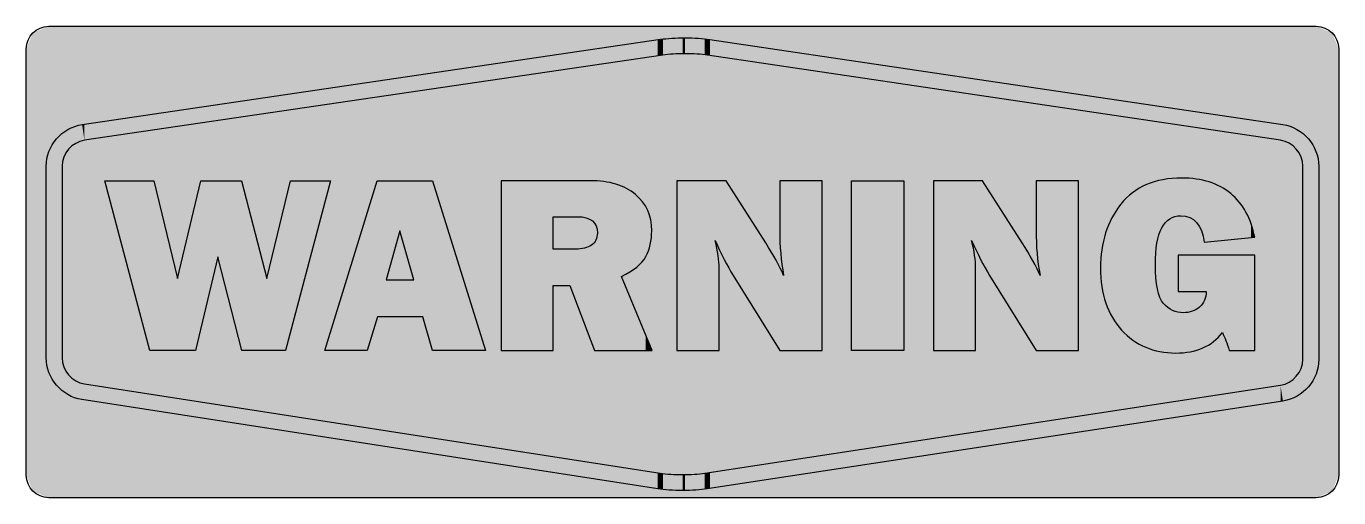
# Model space of a CAD drawing. Extents: x 0.04 to 2.95, y -1.09 to -0.04.
import ezdxf

# ---------------------------------------------------------------- set-up
doc = ezdxf.new("R2010")
doc.units = 0
doc.layers.add('SIGN', color=7, linetype='CONTINUOUS')

# ---------------------------------------------------------------- blocks, each defined once
blk = doc.blocks.new('*U6')
at = {"layer": 'SIGN', "color": 250}
for points in [[(0.0542, -1.0716), (0.0395, -0.091), (0.0542, -0.0556)], [(0.0895, -1.0863), (0.0542, -0.0556), (0.0895, -0.041)], [(0.0542, -1.0716), (0.0542, -0.0556), (0.0895, -1.0863)], [(0.0895, -1.0863), (0.0895, -0.041), (2.8985, -1.0863)], [(2.8985, -1.0863), (0.0895, -0.041), (2.8985, -0.041)], [(0.0395, -1.0363), (0.0395, -0.091), (0.0542, -1.0716)]]:
    blk.add_solid(points, dxfattribs=at)
at = {"layer": 'SIGN', "color": 250, "extrusion": (0, 0, -1)}
for points in [[(-2.8985, -1.0863), (-2.8985, -0.041), (-2.9338, -1.0716)], [(-2.9338, -1.0716), (-2.8985, -0.041), (-2.9338, -0.0556)], [(-2.9338, -1.0716), (-2.9338, -0.0556), (-2.9485, -1.0363)], [(-2.9485, -1.0363), (-2.9338, -0.0556), (-2.9485, -0.091)]]:
    blk.add_solid(points, dxfattribs=at)
blk = doc.blocks.new('BLOCK_2')
at = {"layer": 'SIGN'}
blk.add_open_spline([(0.0395, -1.0363), (0.0395, -1.0639), (0.0619, -1.0863), (0.0895, -1.0863), (0.0895, -1.0863), (2.8985, -1.0863), (2.8985, -1.0863), (2.9261, -1.0863), (2.9485, -1.0639), (2.9485, -1.0363), (2.9485, -1.0363), (2.9485, -0.091), (2.9485, -0.091), (2.9485, -0.0634), (2.9261, -0.041), (2.8985, -0.041), (2.8985, -0.041), (0.0895, -0.041), (0.0895, -0.041), (0.0619, -0.041), (0.0395, -0.0634), (0.0395, -0.091), (0.0395, -0.091), (0.0395, -1.0363), (0.0395, -1.0363)], degree=3, knots=[0, 0, 0, 0, 1, 1, 1, 2, 2, 2, 3, 3, 3, 4, 4, 4, 5, 5, 5, 6, 6, 6, 7, 7, 7, 8, 8, 8, 8], dxfattribs=at)
at = {"layer": 'SIGN', "color": 250}
blk.add_blockref('*U6', (0, 0), dxfattribs=at)
blk = doc.blocks.new('*U7')
at = {"layer": 'SIGN', "color": 250}
for points in [[(1.4392, -0.1066), (0.1684, -0.2581), (1.4392, -0.0709)], [(1.4446, -0.1058), (1.4392, -0.0709), (1.4446, -0.0701)], [(1.4454, -0.1057), (1.4446, -0.0701), (1.4454, -0.07)], [(1.4506, -0.1049), (1.4454, -0.07), (1.4506, -0.0697)], [(1.4944, -0.1022), (1.4506, -0.0697), (1.4944, -0.067)], [(1.4506, -0.1049), (1.4506, -0.0697), (1.4944, -0.1022)], [(1.4997, -0.1019), (1.4944, -0.067), (1.4997, -0.0666)], [(1.4997, -0.1019), (1.4997, -0.0666), (1.5434, -0.1046)], [(1.5434, -0.1046), (1.4997, -0.0666), (1.5434, -0.0694)], [(1.5434, -0.1046), (1.5434, -0.0694), (1.5487, -0.1049)], [(1.5487, -0.1049), (1.5487, -0.0697), (1.5495, -0.105)], [(1.5495, -0.105), (1.5495, -0.0698), (1.5547, -0.1058)], [(1.5547, -0.1058), (1.5547, -0.0701), (2.8195, -0.2937)], [(2.8195, -0.2937), (1.5547, -0.0701), (2.8195, -0.2581)], [(0.1684, -0.2938), (0.1684, -0.2581), (1.4392, -0.1066)], [(0.163, -0.2969), (0.1335, -0.2692), (0.163, -0.259)], [(0.1633, -0.2967), (0.163, -0.259), (0.1633, -0.2589)], [(0.1684, -0.2938), (0.1633, -0.2589), (0.1684, -0.2582)], [(0.1684, -0.2938), (0.1684, -0.2582), (0.1684, -0.2581)], [(2.8195, -0.2937), (2.8195, -0.2581), (2.8195, -0.2937)], [(2.8195, -0.2937), (2.8195, -0.2581), (2.8247, -0.2967)], [(2.8247, -0.2967), (2.8247, -0.2588), (2.8249, -0.2968)], [(2.8249, -0.2968), (2.8249, -0.2589), (2.8544, -0.3136)], [(0.1067, -0.8367), (0.0898, -0.3186), (0.1067, -0.2907)], [(0.119, -0.847), (0.1067, -0.2905), (0.119, -0.2805)], [(0.1067, -0.8368), (0.1067, -0.2907), (0.1067, -0.2905)], [(0.1067, -0.8368), (0.1067, -0.2905), (0.119, -0.847)], [(0.1067, -0.8367), (0.1067, -0.2907), (0.1067, -0.8368)], [(0.1318, -0.3179), (0.119, -0.2805), (0.1318, -0.2699)], [(0.132, -0.3174), (0.1318, -0.2699), (0.132, -0.2697)], [(0.1335, -0.3137), (0.132, -0.2697), (0.1335, -0.2692)], [(0.1335, -0.3136), (0.1335, -0.2692), (0.1335, -0.2692)], [(2.8544, -0.3136), (2.8544, -0.2692), (2.8544, -0.3136)], [(2.8544, -0.3136), (2.8544, -0.2692), (2.856, -0.3175)], [(2.856, -0.3175), (2.856, -0.2697), (2.8561, -0.3178)], [(2.8561, -0.3178), (2.8561, -0.2698), (2.869, -0.3511)], [(0.0898, -0.8086), (0.0837, -0.3511), (0.0898, -0.3187)], [(0.0898, -0.8087), (0.0898, -0.3187), (0.0898, -0.3186)], [(0.0898, -0.8087), (0.0898, -0.3186), (0.1067, -0.8367)], [(0.0898, -0.8086), (0.0898, -0.3187), (0.0898, -0.8087)], [(0.0837, -0.7762), (0.0837, -0.3511), (0.0898, -0.8086)], [(0.119, -0.847), (0.119, -0.7762), (0.1318, -0.8576)], [(2.869, -0.8502), (2.8561, -0.8128), (2.869, -0.7795)], [(0.1318, -0.8576), (0.1318, -0.8095), (0.132, -0.8577)], [(0.132, -0.8577), (0.132, -0.81), (0.1335, -0.8582)], [(0.1335, -0.8582), (0.1335, -0.8137), (0.1335, -0.8582)], [(0.1335, -0.8582), (0.1335, -0.8137), (0.163, -0.8687)], [(2.856, -0.8609), (2.8544, -0.817), (2.856, -0.8131)], [(2.8561, -0.8609), (2.856, -0.8131), (2.8561, -0.8128)], [(0.163, -0.8687), (0.163, -0.8307), (0.1633, -0.8687)], [(0.1633, -0.8687), (0.1633, -0.8309), (0.1684, -0.8695)], [(0.1684, -0.8695), (0.1684, -0.8338), (0.1684, -0.8695)], [(0.1684, -0.8695), (0.1684, -0.8338), (1.4392, -1.0667)], [(1.4392, -1.0667), (0.1684, -0.8338), (1.4392, -1.031)], [(2.8195, -0.8727), (1.5547, -1.0302), (2.8195, -0.837)], [(2.8247, -0.8719), (2.8195, -0.837), (2.8247, -0.834)], [(2.8195, -0.8727), (2.8195, -0.837), (2.8195, -0.837)], [(2.8249, -0.8719), (2.8247, -0.834), (2.8249, -0.8339)], [(2.8544, -0.8615), (2.8249, -0.8339), (2.8544, -0.817)], [(2.8544, -0.8615), (2.8544, -0.817), (2.8544, -0.817)], [(1.5547, -1.0659), (1.5547, -1.0302), (2.8195, -0.8727)], [(1.4392, -1.0667), (1.4392, -1.031), (1.4446, -1.067)], [(1.4446, -1.067), (1.4446, -1.0318), (1.4454, -1.0671)], [(1.4454, -1.0671), (1.4454, -1.0319), (1.4506, -1.0674)], [(1.4506, -1.0674), (1.4506, -1.0322), (1.4944, -1.0703)], [(1.4944, -1.0703), (1.4506, -1.0322), (1.4944, -1.035)], [(1.4997, -1.0699), (1.4944, -1.035), (1.4997, -1.0346)], [(1.5434, -1.0671), (1.4997, -1.0346), (1.5434, -1.0319)], [(1.4997, -1.0699), (1.4997, -1.0346), (1.5434, -1.0671)], [(1.5487, -1.0668), (1.5434, -1.0319), (1.5487, -1.0311)], [(1.5495, -1.0667), (1.5487, -1.0311), (1.5495, -1.031)], [(1.5547, -1.0659), (1.5495, -1.031), (1.5547, -1.0302)]]:
    blk.add_solid(points, dxfattribs=at)
at = {"layer": 'SIGN', "color": 250, "extrusion": (0, 0, -1)}
for points in [[(-1.4392, -0.1066), (-1.4392, -0.0709), (-1.4446, -0.1058)], [(-1.4446, -0.1058), (-1.4446, -0.0701), (-1.4454, -0.1057)], [(-1.4454, -0.1057), (-1.4454, -0.07), (-1.4506, -0.1049)], [(-1.4944, -0.1022), (-1.4944, -0.067), (-1.4997, -0.1019)], [(-1.5487, -0.1049), (-1.5434, -0.0694), (-1.5487, -0.0697)], [(-1.5495, -0.105), (-1.5487, -0.0697), (-1.5495, -0.0698)], [(-1.5547, -0.1058), (-1.5495, -0.0698), (-1.5547, -0.0701)], [(-0.163, -0.2969), (-0.163, -0.259), (-0.1633, -0.2967)], [(-0.1633, -0.2967), (-0.1633, -0.2589), (-0.1684, -0.2938)], [(-0.1684, -0.2938), (-0.1684, -0.2582), (-0.1684, -0.2938)], [(-2.8195, -0.2937), (-2.8195, -0.2581), (-2.8195, -0.2581)], [(-2.8247, -0.2967), (-2.8195, -0.2581), (-2.8247, -0.2588)], [(-2.8249, -0.2968), (-2.8247, -0.2588), (-2.8249, -0.2589)], [(-2.8544, -0.3136), (-2.8249, -0.2589), (-2.8544, -0.2692)], [(-0.119, -0.3511), (-0.119, -0.2805), (-0.1318, -0.3179)], [(-0.1318, -0.3179), (-0.1318, -0.2699), (-0.132, -0.3174)], [(-0.132, -0.3174), (-0.132, -0.2697), (-0.1335, -0.3137)], [(-0.1335, -0.3137), (-0.1335, -0.2692), (-0.1335, -0.3136)], [(-0.1335, -0.3136), (-0.1335, -0.2692), (-0.163, -0.2969)], [(-2.8544, -0.3136), (-2.8544, -0.2692), (-2.8544, -0.2692)], [(-2.856, -0.3175), (-2.8544, -0.2692), (-2.856, -0.2697)], [(-2.8561, -0.3178), (-2.856, -0.2697), (-2.8561, -0.2698)], [(-2.869, -0.3511), (-2.8561, -0.2698), (-2.869, -0.2804)], [(-2.869, -0.8502), (-2.869, -0.2804), (-2.8812, -0.8401)], [(-2.8812, -0.8401), (-2.869, -0.2804), (-2.8812, -0.2905)], [(-2.8812, -0.8401), (-2.8812, -0.2905), (-2.8813, -0.84)], [(-2.8813, -0.84), (-2.8812, -0.2905), (-2.8813, -0.2906)], [(-2.8813, -0.84), (-2.8813, -0.2906), (-2.8981, -0.812)], [(-2.8981, -0.812), (-2.8813, -0.2906), (-2.8981, -0.3186)], [(-2.8981, -0.812), (-2.8981, -0.3186), (-2.8981, -0.812)], [(-2.8981, -0.812), (-2.8981, -0.3186), (-2.8981, -0.3186)], [(-2.8981, -0.812), (-2.8981, -0.3186), (-2.9042, -0.7795)], [(-2.9042, -0.7795), (-2.8981, -0.3186), (-2.9042, -0.3511)], [(-0.1318, -0.8576), (-0.119, -0.7762), (-0.1318, -0.8095)], [(-0.132, -0.8577), (-0.1318, -0.8095), (-0.132, -0.81)], [(-0.1335, -0.8582), (-0.132, -0.81), (-0.1335, -0.8137)], [(-0.1335, -0.8582), (-0.1335, -0.8137), (-0.1335, -0.8137)], [(-0.163, -0.8687), (-0.1335, -0.8137), (-0.163, -0.8307)], [(-2.856, -0.8609), (-2.856, -0.8131), (-2.8561, -0.8609)], [(-2.8561, -0.8609), (-2.8561, -0.8128), (-2.869, -0.8502)], [(-0.1633, -0.8687), (-0.163, -0.8307), (-0.1633, -0.8309)], [(-0.1684, -0.8695), (-0.1633, -0.8309), (-0.1684, -0.8338)], [(-0.1684, -0.8695), (-0.1684, -0.8338), (-0.1684, -0.8338)], [(-2.8195, -0.8727), (-2.8195, -0.837), (-2.8195, -0.8727)], [(-2.8195, -0.8727), (-2.8195, -0.837), (-2.8247, -0.8719)], [(-2.8247, -0.8719), (-2.8247, -0.834), (-2.8249, -0.8719)], [(-2.8249, -0.8719), (-2.8249, -0.8339), (-2.8544, -0.8615)], [(-2.8544, -0.8615), (-2.8544, -0.817), (-2.8544, -0.8615)], [(-2.8544, -0.8615), (-2.8544, -0.817), (-2.856, -0.8609)], [(-1.4446, -1.067), (-1.4392, -1.031), (-1.4446, -1.0318)], [(-1.4454, -1.0671), (-1.4446, -1.0318), (-1.4454, -1.0319)], [(-1.4506, -1.0674), (-1.4454, -1.0319), (-1.4506, -1.0322)], [(-1.4944, -1.0703), (-1.4944, -1.035), (-1.4997, -1.0699)], [(-1.5434, -1.0671), (-1.5434, -1.0319), (-1.5487, -1.0668)], [(-1.5487, -1.0668), (-1.5487, -1.0311), (-1.5495, -1.0667)], [(-1.5495, -1.0667), (-1.5495, -1.031), (-1.5547, -1.0659)]]:
    blk.add_solid(points, dxfattribs=at)
blk = doc.blocks.new('BLOCK_4')
at = {"layer": 'SIGN'}
for points, knots in [([(1.4997, -0.0666), (1.4997, -0.0666), (1.4997, -0.0666), (1.4997, -0.0666), (1.4794, -0.0667), (1.4601, -0.0679), (1.4454, -0.07), (1.4454, -0.07), (0.1633, -0.2589), (0.1633, -0.2589), (0.1186, -0.2655), (0.0837, -0.306), (0.0837, -0.3511), (0.0837, -0.3511), (0.0837, -0.7762), (0.0837, -0.7762), (0.0837, -0.8212), (0.1185, -0.8618), (0.163, -0.8687), (0.163, -0.8687), (1.4392, -1.0667), (1.4392, -1.0667), (1.4541, -1.069), (1.4738, -1.0703), (1.4944, -1.0703), (1.5147, -1.0703), (1.5339, -1.069), (1.5487, -1.0668), (1.5487, -1.0668), (2.8249, -0.8719), (2.8249, -0.8719), (2.8694, -0.8651), (2.9042, -0.8245), (2.9042, -0.7795), (2.9042, -0.7795), (2.9042, -0.3511), (2.9042, -0.3511), (2.9042, -0.306), (2.8693, -0.2655), (2.8247, -0.2588), (2.8247, -0.2588), (1.5547, -0.0701), (1.5547, -0.0701), (1.5398, -0.0679), (1.5202, -0.0666), (1.4997, -0.0666), (1.4997, -0.0666), (1.4997, -0.0666), (1.4997, -0.0666)], [0, 0, 0, 0, 1, 1, 1, 2, 2, 2, 3, 3, 3, 4, 4, 4, 5, 5, 5, 6, 6, 6, 7, 7, 7, 8, 8, 8, 9, 9, 9, 10, 10, 10, 11, 11, 11, 12, 12, 12, 13, 13, 13, 14, 14, 14, 15, 15, 15, 16, 16, 16, 16]), ([(1.4997, -0.1019), (1.5177, -0.1019), (1.5358, -0.103), (1.5495, -0.105), (1.5495, -0.105), (2.8195, -0.2937), (2.8195, -0.2937), (2.8467, -0.2978), (2.869, -0.3236), (2.869, -0.3511), (2.869, -0.3511), (2.869, -0.7795), (2.869, -0.7795), (2.869, -0.8069), (2.8467, -0.8329), (2.8195, -0.837), (2.8195, -0.837), (1.5434, -1.0319), (1.5434, -1.0319), (1.5299, -1.0339), (1.5122, -1.035), (1.4944, -1.035), (1.4763, -1.035), (1.4583, -1.0339), (1.4446, -1.0318), (1.4446, -1.0318), (0.1684, -0.8338), (0.1684, -0.8338), (0.1412, -0.8296), (0.119, -0.8037), (0.119, -0.7762), (0.119, -0.7762), (0.119, -0.3511), (0.119, -0.3511), (0.119, -0.3236), (0.1412, -0.2978), (0.1684, -0.2938), (0.1684, -0.2938), (1.4506, -0.1049), (1.4506, -0.1049), (1.4641, -0.1029), (1.4819, -0.1019), (1.4997, -0.1019)], [0, 0, 0, 0, 1, 1, 1, 2, 2, 2, 3, 3, 3, 4, 4, 4, 5, 5, 5, 6, 6, 6, 7, 7, 7, 8, 8, 8, 9, 9, 9, 10, 10, 10, 11, 11, 11, 12, 12, 12, 13, 13, 13, 14, 14, 14, 14])]:
    blk.add_open_spline(points, degree=3, knots=knots, dxfattribs=at)
at = {"layer": 'SIGN', "color": 250}
blk.add_blockref('*U7', (0, 0), dxfattribs=at)
blk = doc.blocks.new('BLOCK_3')
at = {"layer": 'SIGN'}
blk.add_blockref('BLOCK_4', (0, 0), dxfattribs=at)
blk = doc.blocks.new('*U8')
at = {"layer": 'SIGN', "color": 250, "extrusion": (0, 0, -1)}
for points in [[(-0.3136, -0.7596), (-0.2136, -0.3834), (-0.3136, -0.3834)], [(-0.3136, -0.7596), (-0.3136, -0.3834), (-0.3223, -0.7596)], [(-0.3223, -0.7596), (-0.3136, -0.3834), (-0.3223, -0.3834)], [(-0.3223, -0.7596), (-0.3223, -0.3834), (-0.3749, -0.7596)], [(-0.3749, -0.7596), (-0.3223, -0.3834), (-0.3749, -0.5999)], [(-0.4263, -0.7115), (-0.4263, -0.3834), (-0.4644, -0.5521)], [(-0.4644, -0.5521), (-0.4263, -0.3834), (-0.4644, -0.3834)], [(-0.5169, -0.7591), (-0.4644, -0.3834), (-0.5169, -0.3834)], [(-0.5171, -0.7596), (-0.5169, -0.3834), (-0.5171, -0.3839)], [(-0.5171, -0.7596), (-0.5171, -0.3839), (-0.5728, -0.7596)], [(-0.5728, -0.7596), (-0.5171, -0.3839), (-0.5728, -0.6004)], [(-0.6255, -0.7166), (-0.6255, -0.3834), (-0.7139, -0.3834)], [(-0.4147, -0.7596), (-0.4147, -0.432), (-0.4263, -0.7115)], [(-0.6141, -0.7596), (-0.6141, -0.4303), (-0.6255, -0.7166)], [(-0.3749, -0.7596), (-0.3749, -0.5999), (-0.4147, -0.7596)], [(-0.5728, -0.7596), (-0.5728, -0.6004), (-0.6141, -0.7596)]]:
    blk.add_solid(points, dxfattribs=at)
at = {"layer": 'SIGN', "color": 250}
for points in [[(0.4263, -0.7115), (0.4147, -0.432), (0.4263, -0.3834)], [(0.4644, -0.5521), (0.4644, -0.3834), (0.5169, -0.7591)], [(0.5169, -0.7591), (0.5169, -0.3834), (0.5171, -0.7596)], [(0.6255, -0.7166), (0.6141, -0.4303), (0.6255, -0.3834)], [(0.4147, -0.7596), (0.3749, -0.5999), (0.4147, -0.432)], [(0.6141, -0.7596), (0.5728, -0.6004), (0.6141, -0.4303)]]:
    blk.add_solid(points, dxfattribs=at)
blk = doc.blocks.new('*U9')
at = {"layer": 'SIGN', "color": 250}
for points in [[(0.8175, -0.6861), (0.7951, -0.4559), (0.8175, -0.3834)], [(0.8678, -0.4942), (0.8678, -0.3834), (0.8982, -0.6033)], [(0.9185, -0.6855), (0.9185, -0.3834), (0.9396, -0.7591)], [(0.9396, -0.7591), (0.9396, -0.3834), (0.9398, -0.7596)], [(0.7951, -0.7596), (0.7014, -0.7596), (0.7951, -0.4559)]]:
    blk.add_solid(points, dxfattribs=at)
at = {"layer": 'SIGN', "color": 250, "extrusion": (0, 0, -1)}
for points in [[(-0.8175, -0.6861), (-0.8175, -0.3834), (-0.8177, -0.6855)], [(-0.8177, -0.6855), (-0.8175, -0.3834), (-0.8177, -0.3834)], [(-0.8177, -0.6855), (-0.8177, -0.3834), (-0.8374, -0.6855)], [(-0.8374, -0.6855), (-0.8177, -0.3834), (-0.8374, -0.3834)], [(-0.8374, -0.6033), (-0.8374, -0.3834), (-0.8678, -0.4942)], [(-0.8678, -0.4942), (-0.8374, -0.3834), (-0.8678, -0.3834)], [(-0.8982, -0.6033), (-0.8678, -0.3834), (-0.8982, -0.3834)], [(-0.8982, -0.6855), (-0.8982, -0.3834), (-0.9185, -0.6855)], [(-0.9185, -0.6855), (-0.8982, -0.3834), (-0.9185, -0.3834)], [(-0.9396, -0.7591), (-0.9185, -0.3834), (-0.9396, -0.3834)], [(-0.9398, -0.7596), (-0.9396, -0.3834), (-0.9398, -0.3839)], [(-0.9398, -0.7596), (-0.9398, -0.3839), (-1.0576, -0.7596)], [(-0.7951, -0.7596), (-0.7951, -0.4559), (-0.8175, -0.6861)], [(-0.8374, -0.6855), (-0.8374, -0.6033), (-0.8678, -0.6855)], [(-0.8678, -0.6855), (-0.8374, -0.6033), (-0.8678, -0.6033)], [(-0.8678, -0.6855), (-0.8678, -0.6033), (-0.8982, -0.6855)], [(-0.8982, -0.6855), (-0.8678, -0.6033), (-0.8982, -0.6033)]]:
    blk.add_solid(points, dxfattribs=at)
blk = doc.blocks.new('*U10')
at = {"layer": 'SIGN', "color": 250, "extrusion": (0, 0, -1)}
for points in [[(-1.0923, -0.7596), (-1.0923, -0.3834), (-1.2077, -0.7596)], [(-1.2077, -0.7596), (-1.0923, -0.3834), (-1.2077, -0.3834)], [(-1.2077, -0.4633), (-1.2077, -0.3834), (-1.2442, -0.4633)], [(-1.2442, -0.4633), (-1.2077, -0.3834), (-1.2442, -0.3834)], [(-1.2442, -0.4633), (-1.2442, -0.3834), (-1.2571, -0.4633)], [(-1.2571, -0.4633), (-1.2442, -0.3834), (-1.2571, -0.3834)], [(-1.2571, -0.4633), (-1.2571, -0.3834), (-1.2609, -0.4633)], [(-1.2609, -0.4633), (-1.2571, -0.3834), (-1.2609, -0.3834)], [(-1.2674, -0.4637), (-1.2609, -0.3834), (-1.2674, -0.3834)], [(-1.2713, -0.4639), (-1.2674, -0.3834), (-1.2713, -0.3834)], [(-1.2767, -0.4649), (-1.2713, -0.3834), (-1.2767, -0.3834)], [(-1.2804, -0.4656), (-1.2767, -0.3834), (-1.2804, -0.3834)], [(-1.2849, -0.4673), (-1.2804, -0.3834), (-1.2849, -0.3834)], [(-1.288, -0.4684), (-1.2849, -0.3834), (-1.288, -0.3834)], [(-1.2888, -0.4689), (-1.288, -0.3834), (-1.2888, -0.3834)], [(-1.2913, -0.4702), (-1.2888, -0.3834), (-1.2913, -0.3836)], [(-1.2921, -0.4708), (-1.2913, -0.3836), (-1.2921, -0.3836)], [(-1.2942, -0.4724), (-1.2921, -0.3836), (-1.2942, -0.3837)], [(-1.2952, -0.4733), (-1.2942, -0.3837), (-1.2952, -0.3838)], [(-1.2968, -0.4748), (-1.2952, -0.3838), (-1.2968, -0.3839)], [(-1.2979, -0.476), (-1.2968, -0.3839), (-1.2979, -0.384)], [(-1.2991, -0.4774), (-1.2979, -0.384), (-1.2991, -0.384)], [(-1.2991, -0.4775), (-1.2991, -0.384), (-1.2991, -0.384)], [(-1.3001, -0.4791), (-1.2991, -0.384), (-1.3001, -0.3841)], [(-1.301, -0.4804), (-1.3001, -0.3841), (-1.301, -0.3842)], [(-1.302, -0.4825), (-1.301, -0.3842), (-1.302, -0.3842)], [(-1.3025, -0.4836), (-1.302, -0.3842), (-1.3025, -0.3843)], [(-1.3035, -0.4863), (-1.3025, -0.3843), (-1.3035, -0.3843)], [(-1.3038, -0.4872), (-1.3035, -0.3843), (-1.3038, -0.3843)], [(-1.3045, -0.4904), (-1.3038, -0.3843), (-1.3045, -0.3844)], [(-1.3046, -0.491), (-1.3045, -0.3844), (-1.3046, -0.3844)], [(-1.3051, -0.4969), (-1.3046, -0.3844), (-1.3051, -0.3844)], [(-1.3053, -0.4994), (-1.3051, -0.3844), (-1.3053, -0.3844)], [(-1.3053, -0.7596), (-1.3053, -0.3844), (-1.3195, -0.7596)], [(-1.3195, -0.7596), (-1.3053, -0.3844), (-1.3195, -0.3853)], [(-1.3195, -0.7596), (-1.3195, -0.3853), (-1.3465, -0.7596)], [(-1.3465, -0.7596), (-1.3195, -0.3853), (-1.3465, -0.391)], [(-1.3465, -0.7596), (-1.3465, -0.391), (-1.3591, -0.7596)], [(-1.3591, -0.7596), (-1.3465, -0.391), (-1.3591, -0.3961)], [(-1.3591, -0.5956), (-1.3591, -0.3961), (-1.37, -0.5898)], [(-1.37, -0.5898), (-1.3591, -0.3961), (-1.37, -0.4005)], [(-1.37, -0.5898), (-1.37, -0.4005), (-1.3775, -0.5857)], [(-1.3775, -0.5857), (-1.37, -0.4005), (-1.3775, -0.4056)], [(-1.3775, -0.5857), (-1.3775, -0.4056), (-1.3898, -0.5771)], [(-1.3898, -0.5771), (-1.3775, -0.4056), (-1.3898, -0.4139)], [(-1.3898, -0.5771), (-1.3898, -0.4139), (-1.3925, -0.5751)], [(-1.3925, -0.5751), (-1.3898, -0.4139), (-1.3925, -0.4167)], [(-1.3925, -0.5751), (-1.3925, -0.4167), (-1.4042, -0.5638)], [(-1.4042, -0.5638), (-1.3925, -0.4167), (-1.4042, -0.4289)], [(-1.4042, -0.5638), (-1.4042, -0.4289), (-1.4055, -0.5619)], [(-1.4055, -0.5619), (-1.4042, -0.4289), (-1.4055, -0.4303)], [(-1.4055, -0.5619), (-1.4055, -0.4303), (-1.4125, -0.5517)], [(-1.4125, -0.5517), (-1.4055, -0.4303), (-1.4125, -0.4421)], [(-1.4125, -0.5517), (-1.4125, -0.4421), (-1.4168, -0.5422)], [(-1.4168, -0.5422), (-1.4125, -0.4421), (-1.4168, -0.4492)], [(-1.4168, -0.5422), (-1.4168, -0.4492), (-1.4183, -0.5387)], [(-1.4183, -0.5387), (-1.4168, -0.4492), (-1.4183, -0.4541)], [(-1.4183, -0.5387), (-1.4183, -0.4541), (-1.4224, -0.5248)], [(-1.4224, -0.5248), (-1.4183, -0.4541), (-1.4224, -0.4671)], [(-1.4224, -0.5248), (-1.4224, -0.4671), (-1.4235, -0.5185)], [(-1.4235, -0.5185), (-1.4224, -0.4671), (-1.4235, -0.4705)], [(-1.4235, -0.5185), (-1.4235, -0.4705), (-1.4249, -0.51)], [(-1.4249, -0.51), (-1.4235, -0.4705), (-1.4249, -0.4855)], [(-1.4249, -0.51), (-1.4249, -0.4855), (-1.4258, -0.4942)], [(-1.2991, -0.7596), (-1.2991, -0.5195), (-1.3001, -0.7596)], [(-1.3001, -0.7596), (-1.3001, -0.5181), (-1.301, -0.7596)], [(-1.301, -0.7596), (-1.301, -0.5167), (-1.302, -0.7596)], [(-1.302, -0.7596), (-1.302, -0.5149), (-1.3025, -0.7596)], [(-1.3025, -0.7596), (-1.3025, -0.5137), (-1.3035, -0.7596)], [(-1.3035, -0.7596), (-1.3035, -0.5115), (-1.3038, -0.7596)], [(-1.3038, -0.7596), (-1.3038, -0.5104), (-1.3045, -0.7596)], [(-1.3045, -0.7596), (-1.3045, -0.5077), (-1.3046, -0.7596)], [(-1.3046, -0.7596), (-1.3046, -0.5069), (-1.3051, -0.7596)], [(-1.3051, -0.7596), (-1.3051, -0.5037), (-1.3053, -0.7596)], [(-1.2077, -0.6157), (-1.2077, -0.5353), (-1.2442, -0.6157)], [(-1.2442, -0.6157), (-1.2077, -0.5353), (-1.2442, -0.5353)], [(-1.2571, -0.6496), (-1.2442, -0.5353), (-1.2571, -0.5353)], [(-1.3591, -0.7596), (-1.3591, -0.5956), (-1.37, -0.7596)], [(-1.37, -0.7596), (-1.3591, -0.5956), (-1.37, -0.6219)], [(-1.37, -0.7596), (-1.37, -0.6219), (-1.3775, -0.7596)], [(-1.3775, -0.7596), (-1.37, -0.6219), (-1.3775, -0.64)], [(-1.3775, -0.7596), (-1.3775, -0.64), (-1.3898, -0.7596)], [(-1.3898, -0.7596), (-1.3775, -0.64), (-1.3898, -0.6696)], [(-1.3898, -0.7596), (-1.3898, -0.6696), (-1.3925, -0.7596)], [(-1.3925, -0.7596), (-1.3898, -0.6696), (-1.3925, -0.6763)], [(-1.3925, -0.7596), (-1.3925, -0.6763), (-1.4042, -0.7596)], [(-1.4042, -0.7596), (-1.3925, -0.6763), (-1.4042, -0.7044)], [(-1.4042, -0.7596), (-1.4042, -0.7044), (-1.4055, -0.7596)], [(-1.4055, -0.7596), (-1.4042, -0.7044), (-1.4055, -0.7076)], [(-1.4055, -0.7596), (-1.4055, -0.7076), (-1.4125, -0.7596)], [(-1.4125, -0.7596), (-1.4055, -0.7076), (-1.4125, -0.7244)], [(-1.4125, -0.7596), (-1.4125, -0.7244), (-1.4168, -0.7596)], [(-1.4168, -0.7596), (-1.4125, -0.7244), (-1.4168, -0.7346)], [(-1.4168, -0.7596), (-1.4168, -0.7346), (-1.4183, -0.7596)], [(-1.4183, -0.7596), (-1.4168, -0.7346), (-1.4183, -0.7384)], [(-1.4183, -0.7596), (-1.4183, -0.7384), (-1.4224, -0.7596)], [(-1.4224, -0.7596), (-1.4183, -0.7384), (-1.4224, -0.7483)], [(-1.4224, -0.7596), (-1.4224, -0.7483), (-1.4235, -0.7596)], [(-1.4235, -0.7596), (-1.4224, -0.7483), (-1.4235, -0.7509)], [(-1.4235, -0.7596), (-1.4235, -0.7509), (-1.4249, -0.7596)], [(-1.4249, -0.7596), (-1.4235, -0.7509), (-1.4249, -0.7543)], [(-1.4249, -0.7596), (-1.4249, -0.7543), (-1.4258, -0.7596)], [(-1.4258, -0.7596), (-1.4249, -0.7543), (-1.4258, -0.7563)], [(-1.4258, -0.7596), (-1.4258, -0.7563), (-1.4271, -0.7596)]]:
    blk.add_solid(points, dxfattribs=at)
at = {"layer": 'SIGN', "color": 250}
for points in [[(1.2609, -0.4633), (1.2609, -0.3834), (1.2674, -0.4637)], [(1.2674, -0.4637), (1.2674, -0.3834), (1.2713, -0.4639)], [(1.2713, -0.4639), (1.2713, -0.3834), (1.2767, -0.4649)], [(1.2767, -0.4649), (1.2767, -0.3834), (1.2804, -0.4656)], [(1.2804, -0.4656), (1.2804, -0.3834), (1.2849, -0.4673)], [(1.2849, -0.4673), (1.2849, -0.3834), (1.288, -0.4684)], [(1.288, -0.4684), (1.288, -0.3834), (1.2888, -0.4689)], [(1.2888, -0.4689), (1.2888, -0.3834), (1.2913, -0.4702)], [(1.2913, -0.4702), (1.2913, -0.3836), (1.2921, -0.4708)], [(1.2921, -0.4708), (1.2921, -0.3836), (1.2942, -0.4724)], [(1.2942, -0.4724), (1.2942, -0.3837), (1.2952, -0.4733)], [(1.2952, -0.4733), (1.2952, -0.3838), (1.2968, -0.4748)], [(1.2968, -0.4748), (1.2968, -0.3839), (1.2979, -0.476)], [(1.2979, -0.476), (1.2979, -0.384), (1.2991, -0.4774)], [(1.2991, -0.4774), (1.2991, -0.384), (1.2991, -0.4775)], [(1.2991, -0.4775), (1.2991, -0.384), (1.3001, -0.4791)], [(1.3001, -0.4791), (1.3001, -0.3841), (1.301, -0.4804)], [(1.301, -0.4804), (1.301, -0.3842), (1.302, -0.4825)], [(1.302, -0.4825), (1.302, -0.3842), (1.3025, -0.4836)], [(1.3025, -0.4836), (1.3025, -0.3843), (1.3035, -0.4863)], [(1.3035, -0.4863), (1.3035, -0.3843), (1.3038, -0.4872)], [(1.3038, -0.4872), (1.3038, -0.3843), (1.3045, -0.4904)], [(1.3045, -0.4904), (1.3045, -0.3844), (1.3046, -0.491)], [(1.3046, -0.491), (1.3046, -0.3844), (1.3051, -0.4969)], [(1.3051, -0.4969), (1.3051, -0.3844), (1.3053, -0.4994)], [(1.2968, -0.7536), (1.2952, -0.5238), (1.2968, -0.5221)], [(1.2979, -0.7564), (1.2968, -0.5221), (1.2979, -0.5211)], [(1.2968, -0.7536), (1.2968, -0.5221), (1.2979, -0.7564)], [(1.2991, -0.7595), (1.2979, -0.5211), (1.2991, -0.5195)], [(1.2979, -0.7564), (1.2979, -0.5211), (1.2991, -0.7595)], [(1.3001, -0.7596), (1.2991, -0.5195), (1.3001, -0.5181)], [(1.2991, -0.7595), (1.2991, -0.5195), (1.2991, -0.7596)], [(1.2991, -0.7596), (1.2991, -0.5195), (1.2991, -0.5195)], [(1.301, -0.7596), (1.3001, -0.5181), (1.301, -0.5167)], [(1.302, -0.7596), (1.301, -0.5167), (1.302, -0.5149)], [(1.3025, -0.7596), (1.302, -0.5149), (1.3025, -0.5137)], [(1.3035, -0.7596), (1.3025, -0.5137), (1.3035, -0.5115)], [(1.3038, -0.7596), (1.3035, -0.5115), (1.3038, -0.5104)], [(1.3045, -0.7596), (1.3038, -0.5104), (1.3045, -0.5077)], [(1.3046, -0.7596), (1.3045, -0.5077), (1.3046, -0.5069)], [(1.3051, -0.7596), (1.3046, -0.5069), (1.3051, -0.5037)], [(1.3053, -0.7596), (1.3051, -0.5037), (1.3053, -0.4994)], [(1.2442, -0.6157), (1.2442, -0.5353), (1.2571, -0.6496)], [(1.2609, -0.6597), (1.2571, -0.5353), (1.2609, -0.5351)], [(1.2571, -0.6496), (1.2571, -0.5353), (1.2609, -0.6597)], [(1.2674, -0.6767), (1.2609, -0.5351), (1.2674, -0.5347)], [(1.2609, -0.6597), (1.2609, -0.5351), (1.2674, -0.6767)], [(1.2713, -0.6869), (1.2674, -0.5347), (1.2713, -0.534)], [(1.2674, -0.6767), (1.2674, -0.5347), (1.2713, -0.6869)], [(1.2767, -0.701), (1.2713, -0.534), (1.2767, -0.533)], [(1.2713, -0.6869), (1.2713, -0.534), (1.2767, -0.701)], [(1.2804, -0.7105), (1.2767, -0.533), (1.2804, -0.5317)], [(1.2767, -0.701), (1.2767, -0.533), (1.2804, -0.7105)], [(1.2849, -0.7225), (1.2804, -0.5317), (1.2849, -0.5301)], [(1.2804, -0.7105), (1.2804, -0.5317), (1.2849, -0.7225)], [(1.288, -0.7305), (1.2849, -0.5301), (1.288, -0.5285)], [(1.2849, -0.7225), (1.2849, -0.5301), (1.288, -0.7305)], [(1.2888, -0.7325), (1.288, -0.5285), (1.2888, -0.528)], [(1.288, -0.7305), (1.288, -0.5285), (1.2888, -0.7325)], [(1.2913, -0.7391), (1.2888, -0.528), (1.2913, -0.5266)], [(1.2888, -0.7325), (1.2888, -0.528), (1.2913, -0.7391)], [(1.2921, -0.7412), (1.2913, -0.5266), (1.2921, -0.5262)], [(1.2913, -0.7391), (1.2913, -0.5266), (1.2921, -0.7412)], [(1.2942, -0.7468), (1.2921, -0.5262), (1.2942, -0.5245)], [(1.2921, -0.7412), (1.2921, -0.5262), (1.2942, -0.7468)], [(1.2952, -0.7493), (1.2942, -0.5245), (1.2952, -0.5238)], [(1.2942, -0.7468), (1.2942, -0.5245), (1.2952, -0.7493)], [(1.2952, -0.7493), (1.2952, -0.5238), (1.2968, -0.7536)]]:
    blk.add_solid(points, dxfattribs=at)
blk = doc.blocks.new('*U11')
at = {"layer": 'SIGN', "color": 250, "extrusion": (0, 0, -1)}
for points in [[(-1.4817, -0.7596), (-1.4817, -0.3834), (-1.5663, -0.7596)], [(-1.5663, -0.7596), (-1.4817, -0.3834), (-1.5663, -0.3834)], [(-1.5731, -0.5301), (-1.5663, -0.3834), (-1.5731, -0.3834)], [(-1.5754, -0.5349), (-1.5731, -0.3834), (-1.5754, -0.3834)], [(-1.5864, -0.558), (-1.5754, -0.3834), (-1.5864, -0.3834)], [(-1.5908, -0.5659), (-1.5864, -0.3834), (-1.5908, -0.3834)], [(-1.6063, -0.5934), (-1.5908, -0.3834), (-1.6063, -0.4077)], [(-1.7116, -0.5446), (-1.7094, -0.3834), (-1.7116, -0.3834)], [(-1.7182, -0.5934), (-1.7116, -0.3834), (-1.7182, -0.3834)], [(-1.7182, -0.7596), (-1.7182, -0.3834), (-1.8033, -0.7596)], [(-1.8033, -0.7596), (-1.7182, -0.3834), (-1.8033, -0.3834)], [(-1.6785, -0.7098), (-1.6063, -0.4077), (-1.6785, -0.5212)], [(-1.5663, -0.7596), (-1.5663, -0.5157), (-1.5731, -0.7596)], [(-1.5731, -0.7596), (-1.5663, -0.5157), (-1.5731, -0.5493)], [(-1.7015, -0.747), (-1.6785, -0.5212), (-1.7015, -0.5598)], [(-1.5731, -0.7596), (-1.5731, -0.5493), (-1.5754, -0.7596)], [(-1.5754, -0.7596), (-1.5731, -0.5493), (-1.5754, -0.5774)], [(-1.7094, -0.7596), (-1.7015, -0.5598), (-1.7094, -0.5756)], [(-1.7094, -0.7596), (-1.7094, -0.5756), (-1.7116, -0.7596)], [(-1.7116, -0.7596), (-1.7094, -0.5756), (-1.7116, -0.5801)], [(-1.7116, -0.7596), (-1.7116, -0.5801), (-1.7182, -0.7596)], [(-1.7182, -0.7596), (-1.7116, -0.5801), (-1.7182, -0.5934)]]:
    blk.add_solid(points, dxfattribs=at)
at = {"layer": 'SIGN', "color": 250}
for points in [[(1.5663, -0.5157), (1.5663, -0.3834), (1.5731, -0.5301)], [(1.5731, -0.5301), (1.5731, -0.3834), (1.5754, -0.5349)], [(1.5754, -0.5349), (1.5754, -0.3834), (1.5864, -0.558)], [(1.5864, -0.558), (1.5864, -0.3834), (1.5908, -0.5659)], [(1.5908, -0.5659), (1.5908, -0.3834), (1.6063, -0.5934)], [(1.7094, -0.4948), (1.7094, -0.3834), (1.7116, -0.5446)], [(1.7116, -0.5446), (1.7116, -0.3834), (1.7182, -0.5934)], [(1.6063, -0.5934), (1.6063, -0.4077), (1.6785, -0.7098)], [(1.6785, -0.7098), (1.6785, -0.5212), (1.7015, -0.747)], [(1.7015, -0.747), (1.7015, -0.5598), (1.7094, -0.7596)]]:
    blk.add_solid(points, dxfattribs=at)
blk = doc.blocks.new('*U12')
at = {"layer": 'SIGN', "color": 250, "extrusion": (0, 0, -1)}
for points in [[(-1.8689, -0.7596), (-1.8689, -0.3834), (-1.9844, -0.7596)], [(-1.9844, -0.7596), (-1.8689, -0.3834), (-1.9844, -0.3834)]]:
    blk.add_solid(points, dxfattribs=at)
blk = doc.blocks.new('*U13')
at = {"layer": 'SIGN', "color": 250, "extrusion": (0, 0, -1)}
for points in [[(-2.05, -0.7596), (-2.05, -0.3834), (-2.1346, -0.7596)], [(-2.1346, -0.7596), (-2.05, -0.3834), (-2.1346, -0.3834)], [(-2.1414, -0.5301), (-2.1346, -0.3834), (-2.1414, -0.3834)], [(-2.1437, -0.5349), (-2.1414, -0.3834), (-2.1437, -0.3834)], [(-2.1547, -0.558), (-2.1437, -0.3834), (-2.1547, -0.3834)], [(-2.1591, -0.5659), (-2.1547, -0.3834), (-2.1591, -0.3834)], [(-2.1746, -0.5934), (-2.1591, -0.3834), (-2.1746, -0.4077)], [(-2.2799, -0.5446), (-2.2777, -0.3834), (-2.2799, -0.3834)], [(-2.2865, -0.5934), (-2.2799, -0.3834), (-2.2865, -0.3834)], [(-2.2865, -0.7596), (-2.2865, -0.3834), (-2.3716, -0.7596)], [(-2.3716, -0.7596), (-2.2865, -0.3834), (-2.3716, -0.3834)], [(-2.2468, -0.7098), (-2.1746, -0.4077), (-2.2468, -0.5212)], [(-2.1346, -0.7596), (-2.1346, -0.5157), (-2.1414, -0.7596)], [(-2.1414, -0.7596), (-2.1346, -0.5157), (-2.1414, -0.5493)], [(-2.2698, -0.747), (-2.2468, -0.5212), (-2.2698, -0.5598)], [(-2.1414, -0.7596), (-2.1414, -0.5493), (-2.1437, -0.7596)], [(-2.1437, -0.7596), (-2.1414, -0.5493), (-2.1437, -0.5774)], [(-2.2777, -0.7596), (-2.2698, -0.5598), (-2.2777, -0.5756)], [(-2.2777, -0.7596), (-2.2777, -0.5756), (-2.2799, -0.7596)], [(-2.2799, -0.7596), (-2.2777, -0.5756), (-2.2799, -0.5801)], [(-2.2799, -0.7596), (-2.2799, -0.5801), (-2.2865, -0.7596)], [(-2.2865, -0.7596), (-2.2799, -0.5801), (-2.2865, -0.5934)]]:
    blk.add_solid(points, dxfattribs=at)
at = {"layer": 'SIGN', "color": 250}
for points in [[(2.1346, -0.5157), (2.1346, -0.3834), (2.1414, -0.5301)], [(2.1414, -0.5301), (2.1414, -0.3834), (2.1437, -0.5349)], [(2.1437, -0.5349), (2.1437, -0.3834), (2.1547, -0.558)], [(2.1547, -0.558), (2.1547, -0.3834), (2.1591, -0.5659)], [(2.1591, -0.5659), (2.1591, -0.3834), (2.1746, -0.5934)], [(2.2777, -0.4948), (2.2777, -0.3834), (2.2799, -0.5446)], [(2.2799, -0.5446), (2.2799, -0.3834), (2.2865, -0.5934)], [(2.1746, -0.5934), (2.1746, -0.4077), (2.2468, -0.7098)], [(2.2468, -0.7098), (2.2468, -0.5212), (2.2698, -0.747)], [(2.2698, -0.747), (2.2698, -0.5598), (2.2777, -0.7596)]]:
    blk.add_solid(points, dxfattribs=at)
blk = doc.blocks.new('*U14')
at = {"layer": 'SIGN', "color": 250}
for points in [[(2.5918, -0.462), (2.5869, -0.3782), (2.5918, -0.378)], [(2.5927, -0.4619), (2.5918, -0.378), (2.5927, -0.3779)], [(2.5987, -0.4611), (2.5927, -0.3779), (2.5987, -0.3777)], [(2.6007, -0.4613), (2.5987, -0.3777), (2.6007, -0.3776)], [(2.5987, -0.4611), (2.5987, -0.3777), (2.6007, -0.4613)], [(2.6007, -0.4613), (2.6007, -0.3776), (2.6043, -0.4616)], [(2.6043, -0.4616), (2.6043, -0.3779), (2.609, -0.462)], [(2.506, -0.7455), (2.4923, -0.4092), (2.506, -0.4001)], [(2.5061, -0.7455), (2.506, -0.4001), (2.5061, -0.4)], [(2.506, -0.7455), (2.506, -0.4001), (2.5061, -0.7455)], [(2.5206, -0.7527), (2.5061, -0.4), (2.5206, -0.3928)], [(2.5061, -0.7455), (2.5061, -0.4), (2.5206, -0.7527)], [(2.5222, -0.7532), (2.5206, -0.3928), (2.5222, -0.392)], [(2.5206, -0.7527), (2.5206, -0.3928), (2.5222, -0.7532)], [(2.536, -0.7582), (2.5222, -0.392), (2.536, -0.387)], [(2.5222, -0.7532), (2.5222, -0.392), (2.536, -0.7582)], [(2.5397, -0.7592), (2.536, -0.387), (2.5397, -0.3857)], [(2.536, -0.7582), (2.536, -0.387), (2.5397, -0.7592)], [(2.542, -0.7597), (2.5397, -0.3857), (2.542, -0.3852)], [(2.5397, -0.7592), (2.5397, -0.3857), (2.542, -0.7597)], [(2.5429, -0.5438), (2.542, -0.3852), (2.5429, -0.385)], [(2.5431, -0.5418), (2.5429, -0.385), (2.5431, -0.3849)], [(2.5455, -0.5219), (2.5431, -0.3849), (2.5455, -0.3843)], [(2.5465, -0.5177), (2.5455, -0.3843), (2.5465, -0.3841)], [(2.5499, -0.5033), (2.5465, -0.3841), (2.5499, -0.3833)], [(2.5521, -0.498), (2.5499, -0.3833), (2.5521, -0.3828)], [(2.5522, -0.4978), (2.5521, -0.3828), (2.5522, -0.3827)], [(2.5562, -0.4881), (2.5522, -0.3827), (2.5562, -0.3818)], [(2.5586, -0.4844), (2.5562, -0.3818), (2.5586, -0.3812)], [(2.5602, -0.4822), (2.5586, -0.3812), (2.5602, -0.381)], [(2.5641, -0.4763), (2.5602, -0.381), (2.5641, -0.3805)], [(2.5691, -0.472), (2.5641, -0.3805), (2.5691, -0.3798)], [(2.5697, -0.4715), (2.5691, -0.3798), (2.5697, -0.3797)], [(2.5739, -0.4679), (2.5697, -0.3797), (2.5739, -0.3792)], [(2.579, -0.4657), (2.5739, -0.3792), (2.579, -0.3785)], [(2.5803, -0.4651), (2.579, -0.3785), (2.5803, -0.3785)], [(2.5854, -0.4628), (2.5803, -0.3785), (2.5854, -0.3782)], [(2.5869, -0.4626), (2.5854, -0.3782), (2.5869, -0.3782)], [(2.609, -0.462), (2.609, -0.3782), (2.6143, -0.4636)], [(2.6143, -0.4636), (2.6143, -0.3785), (2.6182, -0.4648)], [(2.6182, -0.4648), (2.6182, -0.3788), (2.6191, -0.4653)], [(2.6191, -0.4653), (2.6191, -0.3788), (2.6236, -0.4679)], [(2.6236, -0.4679), (2.6236, -0.3792), (2.6263, -0.4694)], [(2.6263, -0.4694), (2.6263, -0.3793), (2.6322, -0.4748)], [(2.6322, -0.4748), (2.6322, -0.3797), (2.6326, -0.4752)], [(2.6326, -0.4752), (2.6326, -0.3798), (2.6333, -0.4758)], [(2.6333, -0.4758), (2.6333, -0.3799), (2.6336, -0.4763)], [(2.6336, -0.4763), (2.6336, -0.38), (2.6392, -0.4841)], [(2.6392, -0.4841), (2.6392, -0.3812), (2.6399, -0.4857)], [(2.6399, -0.4857), (2.6399, -0.3814), (2.644, -0.4941)], [(2.644, -0.4941), (2.644, -0.3823), (2.6464, -0.5041)], [(2.6464, -0.5041), (2.6464, -0.3828), (2.6471, -0.507)], [(2.6471, -0.507), (2.6471, -0.383), (2.6503, -0.5198)], [(2.4658, -0.7127), (2.4563, -0.4483), (2.4658, -0.4351)], [(2.4673, -0.7145), (2.4658, -0.4351), (2.4673, -0.4334)], [(2.4658, -0.7127), (2.4658, -0.4351), (2.4673, -0.7145)], [(2.4778, -0.7249), (2.4673, -0.4334), (2.4778, -0.4216)], [(2.4673, -0.7145), (2.4673, -0.4334), (2.4778, -0.7249)], [(2.4794, -0.7265), (2.4778, -0.4216), (2.4794, -0.4202)], [(2.4778, -0.7249), (2.4778, -0.4216), (2.4794, -0.7265)], [(2.4912, -0.7359), (2.4794, -0.4202), (2.4912, -0.4099)], [(2.4794, -0.7265), (2.4794, -0.4202), (2.4912, -0.7359)], [(2.4923, -0.7368), (2.4912, -0.4099), (2.4923, -0.4092)], [(2.4912, -0.7359), (2.4912, -0.4099), (2.4923, -0.7368)], [(2.4923, -0.7368), (2.4923, -0.4092), (2.506, -0.7455)], [(2.4468, -0.6869), (2.4459, -0.4655), (2.4468, -0.4641)], [(2.4551, -0.6995), (2.4468, -0.4641), (2.4551, -0.4499)], [(2.4468, -0.6869), (2.4468, -0.4641), (2.4551, -0.6995)], [(2.4563, -0.7013), (2.4551, -0.4499), (2.4563, -0.4483)], [(2.4551, -0.6995), (2.4551, -0.4499), (2.4563, -0.7013)], [(2.4563, -0.7013), (2.4563, -0.4483), (2.4658, -0.7127)], [(2.4381, -0.6699), (2.4321, -0.4983), (2.4381, -0.482)], [(2.4387, -0.6714), (2.4381, -0.482), (2.4387, -0.4807)], [(2.4381, -0.6699), (2.4381, -0.482), (2.4387, -0.6714)], [(2.4459, -0.6852), (2.4387, -0.4807), (2.4459, -0.4655)], [(2.4387, -0.6714), (2.4387, -0.4807), (2.4459, -0.6852)], [(2.4459, -0.6852), (2.4459, -0.4655), (2.4468, -0.6869)], [(2.4268, -0.6359), (2.4233, -0.5359), (2.4268, -0.5174)], [(2.427, -0.6369), (2.4268, -0.5174), (2.427, -0.5167)], [(2.4268, -0.6359), (2.4268, -0.5174), (2.427, -0.6369)], [(2.4318, -0.6534), (2.427, -0.5167), (2.4318, -0.4993)], [(2.427, -0.6369), (2.427, -0.5167), (2.4318, -0.6534)], [(2.4321, -0.6547), (2.4318, -0.4993), (2.4321, -0.4983)], [(2.4318, -0.6534), (2.4318, -0.4993), (2.4321, -0.6547)], [(2.4321, -0.6547), (2.4321, -0.4983), (2.4381, -0.6699)], [(2.4233, -0.6168), (2.4204, -0.5769), (2.4233, -0.5364)], [(2.4233, -0.618), (2.4233, -0.5364), (2.4233, -0.5359)], [(2.4233, -0.618), (2.4233, -0.5359), (2.4268, -0.6359)], [(2.4233, -0.6168), (2.4233, -0.5364), (2.4233, -0.618)], [(2.6905, -0.7202), (2.6905, -0.5488), (2.6984, -0.738)], [(2.6984, -0.738), (2.6984, -0.5488), (2.7057, -0.7596)], [(2.542, -0.7597), (2.542, -0.5692), (2.5429, -0.7599)], [(2.5429, -0.7599), (2.5429, -0.5925), (2.5431, -0.76)], [(2.5431, -0.76), (2.5431, -0.599), (2.5455, -0.7606)], [(2.5455, -0.7606), (2.5455, -0.6162), (2.5465, -0.7608)], [(2.5465, -0.7608), (2.5465, -0.6234), (2.5499, -0.7617)], [(2.5499, -0.7617), (2.5499, -0.6347), (2.5521, -0.7622)], [(2.6539, -0.7506), (2.6511, -0.6484), (2.6539, -0.6391)], [(2.655, -0.7501), (2.6539, -0.6391), (2.655, -0.6287)], [(2.5521, -0.7622), (2.5521, -0.6419), (2.5522, -0.7622)], [(2.5522, -0.7622), (2.5522, -0.6421), (2.5562, -0.7628)], [(2.5562, -0.7628), (2.5562, -0.6487), (2.5586, -0.7631)], [(2.5586, -0.7631), (2.5586, -0.6528), (2.5602, -0.7633)], [(2.5602, -0.7633), (2.5602, -0.6553), (2.5641, -0.7639)], [(2.5641, -0.7639), (2.5641, -0.6591), (2.5691, -0.7646)], [(2.5691, -0.7646), (2.5691, -0.6638), (2.5697, -0.7646)], [(2.5697, -0.7646), (2.5697, -0.6644), (2.5739, -0.7648)], [(2.5739, -0.7648), (2.5739, -0.667), (2.579, -0.765)], [(2.6322, -0.7594), (2.6263, -0.6717), (2.6322, -0.669)], [(2.6326, -0.7593), (2.6322, -0.669), (2.6326, -0.6686)], [(2.6333, -0.7591), (2.6326, -0.6686), (2.6333, -0.6682)], [(2.6336, -0.759), (2.6333, -0.6682), (2.6336, -0.6679)], [(2.6392, -0.757), (2.6336, -0.6679), (2.6392, -0.664)], [(2.6399, -0.7567), (2.6392, -0.664), (2.6399, -0.6634)], [(2.644, -0.7553), (2.6399, -0.6634), (2.644, -0.6591)], [(2.6464, -0.7544), (2.644, -0.6591), (2.6464, -0.6565)], [(2.6471, -0.7541), (2.6464, -0.6565), (2.6471, -0.6553)], [(2.6503, -0.7525), (2.6471, -0.6553), (2.6503, -0.6498)], [(2.6511, -0.7521), (2.6503, -0.6498), (2.6511, -0.6484)], [(2.579, -0.765), (2.579, -0.6701), (2.5803, -0.7651)], [(2.5803, -0.7651), (2.5803, -0.6709), (2.5854, -0.7653)], [(2.5854, -0.7653), (2.5854, -0.6726), (2.5869, -0.7654)], [(2.609, -0.7635), (2.6043, -0.6761), (2.609, -0.6757)], [(2.6143, -0.763), (2.609, -0.6757), (2.6143, -0.6753)], [(2.6182, -0.7627), (2.6143, -0.6753), (2.6182, -0.6743)], [(2.6191, -0.7626), (2.6182, -0.6743), (2.6191, -0.6741)], [(2.6236, -0.7615), (2.6191, -0.6741), (2.6236, -0.6729)], [(2.6263, -0.7608), (2.6236, -0.6729), (2.6263, -0.6717)]]:
    blk.add_solid(points, dxfattribs=at)
at = {"layer": 'SIGN', "color": 250, "extrusion": (0, 0, -1)}
for points in [[(-2.5918, -0.462), (-2.5918, -0.378), (-2.5927, -0.4619)], [(-2.5927, -0.4619), (-2.5927, -0.3779), (-2.5987, -0.4611)], [(-2.6043, -0.4616), (-2.6007, -0.3776), (-2.6043, -0.3779)], [(-2.609, -0.462), (-2.6043, -0.3779), (-2.609, -0.3782)], [(-2.542, -0.5692), (-2.542, -0.3852), (-2.5429, -0.5438)], [(-2.5429, -0.5438), (-2.5429, -0.385), (-2.5431, -0.5418)], [(-2.5431, -0.5418), (-2.5431, -0.3849), (-2.5455, -0.5219)], [(-2.5455, -0.5219), (-2.5455, -0.3843), (-2.5465, -0.5177)], [(-2.5465, -0.5177), (-2.5465, -0.3841), (-2.5499, -0.5033)], [(-2.5499, -0.5033), (-2.5499, -0.3833), (-2.5521, -0.498)], [(-2.5521, -0.498), (-2.5521, -0.3828), (-2.5522, -0.4978)], [(-2.5522, -0.4978), (-2.5522, -0.3827), (-2.5562, -0.4881)], [(-2.5562, -0.4881), (-2.5562, -0.3818), (-2.5586, -0.4844)], [(-2.5586, -0.4844), (-2.5586, -0.3812), (-2.5602, -0.4822)], [(-2.5602, -0.4822), (-2.5602, -0.381), (-2.5641, -0.4763)], [(-2.5641, -0.4763), (-2.5641, -0.3805), (-2.5691, -0.472)], [(-2.5691, -0.472), (-2.5691, -0.3798), (-2.5697, -0.4715)], [(-2.5697, -0.4715), (-2.5697, -0.3797), (-2.5739, -0.4679)], [(-2.5739, -0.4679), (-2.5739, -0.3792), (-2.579, -0.4657)], [(-2.579, -0.4657), (-2.579, -0.3785), (-2.5803, -0.4651)], [(-2.5803, -0.4651), (-2.5803, -0.3785), (-2.5854, -0.4628)], [(-2.5854, -0.4628), (-2.5854, -0.3782), (-2.5869, -0.4626)], [(-2.5869, -0.4626), (-2.5869, -0.3782), (-2.5918, -0.462)], [(-2.6143, -0.4636), (-2.609, -0.3782), (-2.6143, -0.3785)], [(-2.6182, -0.4648), (-2.6143, -0.3785), (-2.6182, -0.3788)], [(-2.6191, -0.4653), (-2.6182, -0.3788), (-2.6191, -0.3788)], [(-2.6236, -0.4679), (-2.6191, -0.3788), (-2.6236, -0.3792)], [(-2.6263, -0.4694), (-2.6236, -0.3792), (-2.6263, -0.3793)], [(-2.6322, -0.4748), (-2.6263, -0.3793), (-2.6322, -0.3797)], [(-2.6326, -0.4752), (-2.6322, -0.3797), (-2.6326, -0.3798)], [(-2.6333, -0.4758), (-2.6326, -0.3798), (-2.6333, -0.3799)], [(-2.6336, -0.4763), (-2.6333, -0.3799), (-2.6336, -0.38)], [(-2.6392, -0.4841), (-2.6336, -0.38), (-2.6392, -0.3812)], [(-2.6399, -0.4857), (-2.6392, -0.3812), (-2.6399, -0.3814)], [(-2.644, -0.4941), (-2.6399, -0.3814), (-2.644, -0.3823)], [(-2.6464, -0.5041), (-2.644, -0.3823), (-2.6464, -0.3828)], [(-2.6471, -0.507), (-2.6464, -0.3828), (-2.6471, -0.383)], [(-2.6503, -0.5198), (-2.6471, -0.383), (-2.6503, -0.3837)], [(-2.6503, -0.5198), (-2.6503, -0.3837), (-2.6511, -0.5198)], [(-2.6511, -0.5198), (-2.6503, -0.3837), (-2.6511, -0.3839)], [(-2.6511, -0.5198), (-2.6511, -0.3839), (-2.6539, -0.5195)], [(-2.6539, -0.5195), (-2.6511, -0.3839), (-2.6539, -0.3845)], [(-2.6539, -0.5195), (-2.6539, -0.3845), (-2.655, -0.5194)], [(-2.655, -0.5194), (-2.6539, -0.3845), (-2.655, -0.3847)], [(-2.655, -0.5194), (-2.655, -0.3847), (-2.6595, -0.5189)], [(-2.6595, -0.5189), (-2.655, -0.3847), (-2.6595, -0.3858)], [(-2.6595, -0.5189), (-2.6595, -0.3858), (-2.6614, -0.5187)], [(-2.6614, -0.5187), (-2.6595, -0.3858), (-2.6614, -0.3862)], [(-2.6614, -0.5187), (-2.6614, -0.3862), (-2.6709, -0.5178)], [(-2.6709, -0.5178), (-2.6614, -0.3862), (-2.6709, -0.3902)], [(-2.6709, -0.5178), (-2.6709, -0.3902), (-2.6812, -0.5168)], [(-2.6812, -0.5168), (-2.6709, -0.3902), (-2.6812, -0.3945)], [(-2.6812, -0.5168), (-2.6812, -0.3945), (-2.6868, -0.5162)], [(-2.6868, -0.5162), (-2.6812, -0.3945), (-2.6868, -0.3968)], [(-2.6868, -0.5162), (-2.6868, -0.3968), (-2.6905, -0.5159)], [(-2.6905, -0.5159), (-2.6868, -0.3968), (-2.6905, -0.3993)], [(-2.6905, -0.5159), (-2.6905, -0.3993), (-2.6984, -0.5151)], [(-2.6984, -0.5151), (-2.6905, -0.3993), (-2.6984, -0.4047)], [(-2.6984, -0.5151), (-2.6984, -0.4047), (-2.7057, -0.5144)], [(-2.7057, -0.5144), (-2.6984, -0.4047), (-2.7057, -0.4096)], [(-2.7057, -0.5144), (-2.7057, -0.4096), (-2.709, -0.514)], [(-2.709, -0.514), (-2.7057, -0.4096), (-2.709, -0.4118)], [(-2.709, -0.514), (-2.709, -0.4118), (-2.7277, -0.5122)], [(-2.7277, -0.5122), (-2.709, -0.4118), (-2.7277, -0.4307)], [(-2.7277, -0.5122), (-2.7277, -0.4307), (-2.7428, -0.5107)], [(-2.7428, -0.5107), (-2.7277, -0.4307), (-2.7428, -0.4531)], [(-2.7428, -0.5107), (-2.7428, -0.4531), (-2.7543, -0.5096)], [(-2.7543, -0.5096), (-2.7428, -0.4531), (-2.7543, -0.4792)], [(-2.7543, -0.5096), (-2.7543, -0.4792), (-2.7622, -0.5088)], [(-2.5927, -0.6287), (-2.5927, -0.5488), (-2.5987, -0.6287)], [(-2.5987, -0.6287), (-2.5927, -0.5488), (-2.5987, -0.5488)], [(-2.5987, -0.6287), (-2.5987, -0.5488), (-2.6007, -0.6287)], [(-2.6007, -0.6287), (-2.5987, -0.5488), (-2.6007, -0.5488)], [(-2.6007, -0.6287), (-2.6007, -0.5488), (-2.6043, -0.6287)], [(-2.6043, -0.6287), (-2.6007, -0.5488), (-2.6043, -0.5488)], [(-2.6043, -0.6287), (-2.6043, -0.5488), (-2.609, -0.6287)], [(-2.609, -0.6287), (-2.6043, -0.5488), (-2.609, -0.5488)], [(-2.609, -0.6287), (-2.609, -0.5488), (-2.6143, -0.6287)], [(-2.6143, -0.6287), (-2.609, -0.5488), (-2.6143, -0.5488)], [(-2.6143, -0.6287), (-2.6143, -0.5488), (-2.6182, -0.6287)], [(-2.6182, -0.6287), (-2.6143, -0.5488), (-2.6182, -0.5488)], [(-2.6182, -0.6287), (-2.6182, -0.5488), (-2.6191, -0.6287)], [(-2.6191, -0.6287), (-2.6182, -0.5488), (-2.6191, -0.5488)], [(-2.6191, -0.6287), (-2.6191, -0.5488), (-2.6236, -0.6287)], [(-2.6236, -0.6287), (-2.6191, -0.5488), (-2.6236, -0.5488)], [(-2.6236, -0.6287), (-2.6236, -0.5488), (-2.6263, -0.6287)], [(-2.6263, -0.6287), (-2.6236, -0.5488), (-2.6263, -0.5488)], [(-2.6263, -0.6287), (-2.6263, -0.5488), (-2.6322, -0.6287)], [(-2.6322, -0.6287), (-2.6263, -0.5488), (-2.6322, -0.5488)], [(-2.6322, -0.6287), (-2.6322, -0.5488), (-2.6326, -0.6287)], [(-2.6326, -0.6287), (-2.6322, -0.5488), (-2.6326, -0.5488)], [(-2.6326, -0.6287), (-2.6326, -0.5488), (-2.6333, -0.6287)], [(-2.6333, -0.6287), (-2.6326, -0.5488), (-2.6333, -0.5488)], [(-2.6333, -0.6287), (-2.6333, -0.5488), (-2.6336, -0.6287)], [(-2.6336, -0.6287), (-2.6333, -0.5488), (-2.6336, -0.5488)], [(-2.6336, -0.6287), (-2.6336, -0.5488), (-2.6392, -0.6287)], [(-2.6392, -0.6287), (-2.6336, -0.5488), (-2.6392, -0.5488)], [(-2.6392, -0.6287), (-2.6392, -0.5488), (-2.6399, -0.6287)], [(-2.6399, -0.6287), (-2.6392, -0.5488), (-2.6399, -0.5488)], [(-2.6399, -0.6287), (-2.6399, -0.5488), (-2.644, -0.6287)], [(-2.644, -0.6287), (-2.6399, -0.5488), (-2.644, -0.5488)], [(-2.644, -0.6287), (-2.644, -0.5488), (-2.6464, -0.6287)], [(-2.6464, -0.6287), (-2.644, -0.5488), (-2.6464, -0.5488)], [(-2.6464, -0.6287), (-2.6464, -0.5488), (-2.6471, -0.6287)], [(-2.6471, -0.6287), (-2.6464, -0.5488), (-2.6471, -0.5488)], [(-2.6471, -0.6287), (-2.6471, -0.5488), (-2.6503, -0.6287)], [(-2.6503, -0.6287), (-2.6471, -0.5488), (-2.6503, -0.5488)], [(-2.6503, -0.6287), (-2.6503, -0.5488), (-2.6511, -0.6287)], [(-2.6511, -0.6287), (-2.6503, -0.5488), (-2.6511, -0.5488)], [(-2.6511, -0.6287), (-2.6511, -0.5488), (-2.6539, -0.6287)], [(-2.6539, -0.6287), (-2.6511, -0.5488), (-2.6539, -0.5488)], [(-2.6539, -0.6287), (-2.6539, -0.5488), (-2.655, -0.6287)], [(-2.655, -0.6287), (-2.6539, -0.5488), (-2.655, -0.5488)], [(-2.655, -0.7501), (-2.655, -0.5488), (-2.6595, -0.7477)], [(-2.6595, -0.7477), (-2.655, -0.5488), (-2.6595, -0.5488)], [(-2.6595, -0.7477), (-2.6595, -0.5488), (-2.6614, -0.7465)], [(-2.6614, -0.7465), (-2.6595, -0.5488), (-2.6614, -0.5488)], [(-2.6614, -0.7465), (-2.6614, -0.5488), (-2.6709, -0.74)], [(-2.6709, -0.74), (-2.6614, -0.5488), (-2.6709, -0.5488)], [(-2.6709, -0.74), (-2.6709, -0.5488), (-2.6812, -0.7308)], [(-2.6812, -0.7308), (-2.6709, -0.5488), (-2.6812, -0.5488)], [(-2.6812, -0.7308), (-2.6812, -0.5488), (-2.6868, -0.7244)], [(-2.6868, -0.7244), (-2.6812, -0.5488), (-2.6868, -0.5488)], [(-2.6868, -0.7244), (-2.6868, -0.5488), (-2.6905, -0.7202)], [(-2.6905, -0.7202), (-2.6868, -0.5488), (-2.6905, -0.5488)], [(-2.6984, -0.738), (-2.6905, -0.5488), (-2.6984, -0.5488)], [(-2.7057, -0.7596), (-2.6984, -0.5488), (-2.7057, -0.5488)], [(-2.7057, -0.7596), (-2.7057, -0.5488), (-2.709, -0.7596)], [(-2.709, -0.7596), (-2.7057, -0.5488), (-2.709, -0.5488)], [(-2.709, -0.7596), (-2.709, -0.5488), (-2.7277, -0.7596)], [(-2.7277, -0.7596), (-2.709, -0.5488), (-2.7277, -0.5488)], [(-2.7277, -0.7596), (-2.7277, -0.5488), (-2.7428, -0.7596)], [(-2.7428, -0.7596), (-2.7277, -0.5488), (-2.7428, -0.5488)], [(-2.7428, -0.7596), (-2.7428, -0.5488), (-2.7543, -0.7596)], [(-2.7543, -0.7596), (-2.7428, -0.5488), (-2.7543, -0.5488)], [(-2.7543, -0.7596), (-2.7543, -0.5488), (-2.7622, -0.7596)], [(-2.7622, -0.7596), (-2.7543, -0.5488), (-2.7622, -0.5488)], [(-2.5429, -0.7599), (-2.542, -0.5692), (-2.5429, -0.5925)], [(-2.5431, -0.76), (-2.5429, -0.5925), (-2.5431, -0.599)], [(-2.5455, -0.7606), (-2.5431, -0.599), (-2.5455, -0.6162)], [(-2.5465, -0.7608), (-2.5455, -0.6162), (-2.5465, -0.6234)], [(-2.5499, -0.7617), (-2.5465, -0.6234), (-2.5499, -0.6347)], [(-2.5521, -0.7622), (-2.5499, -0.6347), (-2.5521, -0.6419)], [(-2.6539, -0.7506), (-2.6539, -0.6391), (-2.655, -0.7501)], [(-2.5522, -0.7622), (-2.5521, -0.6419), (-2.5522, -0.6421)], [(-2.5562, -0.7628), (-2.5522, -0.6421), (-2.5562, -0.6487)], [(-2.5586, -0.7631), (-2.5562, -0.6487), (-2.5586, -0.6528)], [(-2.5602, -0.7633), (-2.5586, -0.6528), (-2.5602, -0.6553)], [(-2.5641, -0.7639), (-2.5602, -0.6553), (-2.5641, -0.6591)], [(-2.5691, -0.7646), (-2.5641, -0.6591), (-2.5691, -0.6638)], [(-2.5697, -0.7646), (-2.5691, -0.6638), (-2.5697, -0.6644)], [(-2.5739, -0.7648), (-2.5697, -0.6644), (-2.5739, -0.667)], [(-2.579, -0.765), (-2.5739, -0.667), (-2.579, -0.6701)], [(-2.6322, -0.7594), (-2.6322, -0.669), (-2.6326, -0.7593)], [(-2.6326, -0.7593), (-2.6326, -0.6686), (-2.6333, -0.7591)], [(-2.6333, -0.7591), (-2.6333, -0.6682), (-2.6336, -0.759)], [(-2.6336, -0.759), (-2.6336, -0.6679), (-2.6392, -0.757)], [(-2.6392, -0.757), (-2.6392, -0.664), (-2.6399, -0.7567)], [(-2.6399, -0.7567), (-2.6399, -0.6634), (-2.644, -0.7553)], [(-2.644, -0.7553), (-2.644, -0.6591), (-2.6464, -0.7544)], [(-2.6464, -0.7544), (-2.6464, -0.6565), (-2.6471, -0.7541)], [(-2.6471, -0.7541), (-2.6471, -0.6553), (-2.6503, -0.7525)], [(-2.6503, -0.7525), (-2.6503, -0.6498), (-2.6511, -0.7521)], [(-2.6511, -0.7521), (-2.6511, -0.6484), (-2.6539, -0.7506)], [(-2.5803, -0.7651), (-2.579, -0.6701), (-2.5803, -0.6709)], [(-2.5854, -0.7653), (-2.5803, -0.6709), (-2.5854, -0.6726)], [(-2.5869, -0.7654), (-2.5854, -0.6726), (-2.5869, -0.6731)], [(-2.5869, -0.7654), (-2.5869, -0.6731), (-2.5918, -0.765)], [(-2.5918, -0.765), (-2.5869, -0.6731), (-2.5918, -0.6748)], [(-2.5918, -0.765), (-2.5918, -0.6748), (-2.5927, -0.7649)], [(-2.5927, -0.7649), (-2.5918, -0.6748), (-2.5927, -0.6749)], [(-2.5927, -0.7649), (-2.5927, -0.6749), (-2.5987, -0.7644)], [(-2.5987, -0.7644), (-2.5927, -0.6749), (-2.5987, -0.6755)], [(-2.5987, -0.7644), (-2.5987, -0.6755), (-2.6007, -0.7642)], [(-2.6007, -0.7642), (-2.5987, -0.6755), (-2.6007, -0.6757)], [(-2.6007, -0.7642), (-2.6007, -0.6757), (-2.6043, -0.7639)], [(-2.6043, -0.7639), (-2.6007, -0.6757), (-2.6043, -0.6761)], [(-2.6043, -0.7639), (-2.6043, -0.6761), (-2.609, -0.7635)], [(-2.609, -0.7635), (-2.609, -0.6757), (-2.6143, -0.763)], [(-2.6143, -0.763), (-2.6143, -0.6753), (-2.6182, -0.7627)], [(-2.6182, -0.7627), (-2.6182, -0.6743), (-2.6191, -0.7626)], [(-2.6191, -0.7626), (-2.6191, -0.6741), (-2.6236, -0.7615)], [(-2.6236, -0.7615), (-2.6236, -0.6729), (-2.6263, -0.7608)], [(-2.6263, -0.7608), (-2.6263, -0.6717), (-2.6322, -0.7594)]]:
    blk.add_solid(points, dxfattribs=at)
blk = doc.blocks.new('BLOCK_6')
at = {"layer": 'SIGN'}
for points in [[(0.7139, -0.3834), (0.6141, -0.7596), (0.5171, -0.7596), (0.4644, -0.5521), (0.4147, -0.7596), (0.3136, -0.7596), (0.2136, -0.3834), (0.3223, -0.3834), (0.3749, -0.5999), (0.4263, -0.3834), (0.5169, -0.3834), (0.5728, -0.6004), (0.6255, -0.3834), (0.7139, -0.3834)], [(0.9398, -0.7596), (0.9185, -0.6855), (0.8177, -0.6855), (0.7951, -0.7596), (0.7014, -0.7596), (0.8175, -0.3834), (0.9396, -0.3834), (1.0576, -0.7596), (0.9398, -0.7596)], [(1.9844, -0.3834), (1.9844, -0.7596), (1.8689, -0.7596), (1.8689, -0.3834), (1.9844, -0.3834)], [(0.8374, -0.6033), (0.8982, -0.6033), (0.8678, -0.4942), (0.8374, -0.6033)]]:
    blk.add_lwpolyline(points, dxfattribs=at)
for points, knots in [([(2.7622, -0.5488), (2.7622, -0.5488), (2.7622, -0.7596), (2.7622, -0.7596), (2.7622, -0.7596), (2.7057, -0.7596), (2.7057, -0.7596), (2.7011, -0.744), (2.696, -0.7309), (2.6905, -0.7202), (2.6672, -0.7503), (2.6326, -0.7654), (2.5869, -0.7654), (2.5384, -0.7654), (2.4985, -0.7484), (2.4673, -0.7145), (2.436, -0.6806), (2.4204, -0.6348), (2.4204, -0.5769), (2.4204, -0.5207), (2.4355, -0.4734), (2.4658, -0.4351), (2.496, -0.3968), (2.541, -0.3776), (2.6007, -0.3776), (2.6455, -0.3776), (2.6816, -0.389), (2.709, -0.4118), (2.7364, -0.4346), (2.7541, -0.4669), (2.7622, -0.5088), (2.7622, -0.5088), (2.6503, -0.5198), (2.6503, -0.5198), (2.6448, -0.4807), (2.6276, -0.4611), (2.5987, -0.4611), (2.5609, -0.4611), (2.542, -0.4971), (2.542, -0.5692), (2.542, -0.6127), (2.548, -0.6414), (2.5602, -0.6553), (2.5723, -0.6692), (2.587, -0.6761), (2.6043, -0.6761), (2.6182, -0.6761), (2.6301, -0.6719), (2.6399, -0.6634), (2.6498, -0.655), (2.6548, -0.6434), (2.655, -0.6287), (2.655, -0.6287), (2.5927, -0.6287), (2.5927, -0.6287), (2.5927, -0.6287), (2.5927, -0.5488), (2.5927, -0.5488), (2.5927, -0.5488), (2.7622, -0.5488), (2.7622, -0.5488)], [0, 0, 0, 0, 1, 1, 1, 2, 2, 2, 3, 3, 3, 4, 4, 4, 5, 5, 5, 6, 6, 6, 7, 7, 7, 8, 8, 8, 9, 9, 9, 10, 10, 10, 11, 11, 11, 12, 12, 12, 13, 13, 13, 14, 14, 14, 15, 15, 15, 16, 16, 16, 17, 17, 17, 18, 18, 18, 19, 19, 19, 20, 20, 20, 20]), ([(1.4271, -0.7596), (1.4271, -0.7596), (1.2991, -0.7596), (1.2991, -0.7596), (1.2991, -0.7596), (1.2442, -0.6157), (1.2442, -0.6157), (1.2442, -0.6157), (1.2077, -0.6157), (1.2077, -0.6157), (1.2077, -0.6157), (1.2077, -0.7596), (1.2077, -0.7596), (1.2077, -0.7596), (1.0923, -0.7596), (1.0923, -0.7596), (1.0923, -0.7596), (1.0923, -0.3834), (1.0923, -0.3834), (1.0923, -0.3834), (1.2888, -0.3834), (1.2888, -0.3834), (1.3321, -0.3834), (1.3658, -0.3936), (1.3898, -0.4139), (1.4138, -0.4342), (1.4258, -0.461), (1.4258, -0.4942), (1.4258, -0.5159), (1.4213, -0.535), (1.4125, -0.5517), (1.4037, -0.5683), (1.3859, -0.5829), (1.3591, -0.5956), (1.3591, -0.5956), (1.4271, -0.7596), (1.4271, -0.7596)], [0, 0, 0, 0, 1, 1, 1, 2, 2, 2, 3, 3, 3, 4, 4, 4, 5, 5, 5, 6, 6, 6, 7, 7, 7, 8, 8, 8, 9, 9, 9, 10, 10, 10, 11, 11, 11, 12, 12, 12, 12]), ([(1.8033, -0.7596), (1.8033, -0.7596), (1.7094, -0.7596), (1.7094, -0.7596), (1.7094, -0.7596), (1.6063, -0.5934), (1.6063, -0.5934), (1.5931, -0.5721), (1.5797, -0.5462), (1.5663, -0.5157), (1.5724, -0.5399), (1.5754, -0.5605), (1.5754, -0.5774), (1.5754, -0.5774), (1.5754, -0.7596), (1.5754, -0.7596), (1.5754, -0.7596), (1.4817, -0.7596), (1.4817, -0.7596), (1.4817, -0.7596), (1.4817, -0.3834), (1.4817, -0.3834), (1.4817, -0.3834), (1.5908, -0.3834), (1.5908, -0.3834), (1.5908, -0.3834), (1.6785, -0.5212), (1.6785, -0.5212), (1.696, -0.5486), (1.7092, -0.5726), (1.7182, -0.5934), (1.7123, -0.5613), (1.7094, -0.5284), (1.7094, -0.4948), (1.7094, -0.4948), (1.7094, -0.3834), (1.7094, -0.3834), (1.7094, -0.3834), (1.8033, -0.3834), (1.8033, -0.3834), (1.8033, -0.3834), (1.8033, -0.7596), (1.8033, -0.7596)], [0, 0, 0, 0, 1, 1, 1, 2, 2, 2, 3, 3, 3, 4, 4, 4, 5, 5, 5, 6, 6, 6, 7, 7, 7, 8, 8, 8, 9, 9, 9, 10, 10, 10, 11, 11, 11, 12, 12, 12, 13, 13, 13, 14, 14, 14, 14]), ([(2.3716, -0.7596), (2.3716, -0.7596), (2.2777, -0.7596), (2.2777, -0.7596), (2.2777, -0.7596), (2.1746, -0.5934), (2.1746, -0.5934), (2.1614, -0.5721), (2.1481, -0.5462), (2.1346, -0.5157), (2.1407, -0.5399), (2.1437, -0.5605), (2.1437, -0.5774), (2.1437, -0.5774), (2.1437, -0.7596), (2.1437, -0.7596), (2.1437, -0.7596), (2.05, -0.7596), (2.05, -0.7596), (2.05, -0.7596), (2.05, -0.3834), (2.05, -0.3834), (2.05, -0.3834), (2.1591, -0.3834), (2.1591, -0.3834), (2.1591, -0.3834), (2.2468, -0.5212), (2.2468, -0.5212), (2.2643, -0.5486), (2.2775, -0.5726), (2.2865, -0.5934), (2.2806, -0.5613), (2.2777, -0.5284), (2.2777, -0.4948), (2.2777, -0.4948), (2.2777, -0.3834), (2.2777, -0.3834), (2.2777, -0.3834), (2.3716, -0.3834), (2.3716, -0.3834), (2.3716, -0.3834), (2.3716, -0.7596), (2.3716, -0.7596)], [0, 0, 0, 0, 1, 1, 1, 2, 2, 2, 3, 3, 3, 4, 4, 4, 5, 5, 5, 6, 6, 6, 7, 7, 7, 8, 8, 8, 9, 9, 9, 10, 10, 10, 11, 11, 11, 12, 12, 12, 13, 13, 13, 14, 14, 14, 14]), ([(1.2077, -0.5353), (1.2077, -0.5353), (1.2571, -0.5353), (1.2571, -0.5353), (1.2716, -0.5353), (1.2833, -0.5322), (1.2921, -0.5262), (1.3009, -0.5201), (1.3053, -0.5112), (1.3053, -0.4994), (1.3053, -0.4754), (1.2905, -0.4633), (1.2609, -0.4633), (1.2609, -0.4633), (1.2077, -0.4633), (1.2077, -0.4633), (1.2077, -0.4633), (1.2077, -0.5353), (1.2077, -0.5353)], [0, 0, 0, 0, 1, 1, 1, 2, 2, 2, 3, 3, 3, 4, 4, 4, 5, 5, 5, 6, 6, 6, 6])]:
    blk.add_open_spline(points, degree=3, knots=knots, dxfattribs=at)
at = {"layer": 'SIGN', "color": 250}
for name in ['*U14', '*U8', '*U9', '*U10', '*U11', '*U12', '*U13']:
    blk.add_blockref(name, (0, 0), dxfattribs=at)
blk = doc.blocks.new('BLOCK_5')
at = {"layer": 'SIGN'}
blk.add_blockref('BLOCK_6', (0, 0), dxfattribs=at)

msp = doc.modelspace()

# ---------------------------------------------------------------- block references
at = {"layer": 'SIGN'}
for name in ['BLOCK_2', 'BLOCK_3', 'BLOCK_5']:
    msp.add_blockref(name, (0, 0), dxfattribs=at)

doc.saveas('drawing.dxf')
